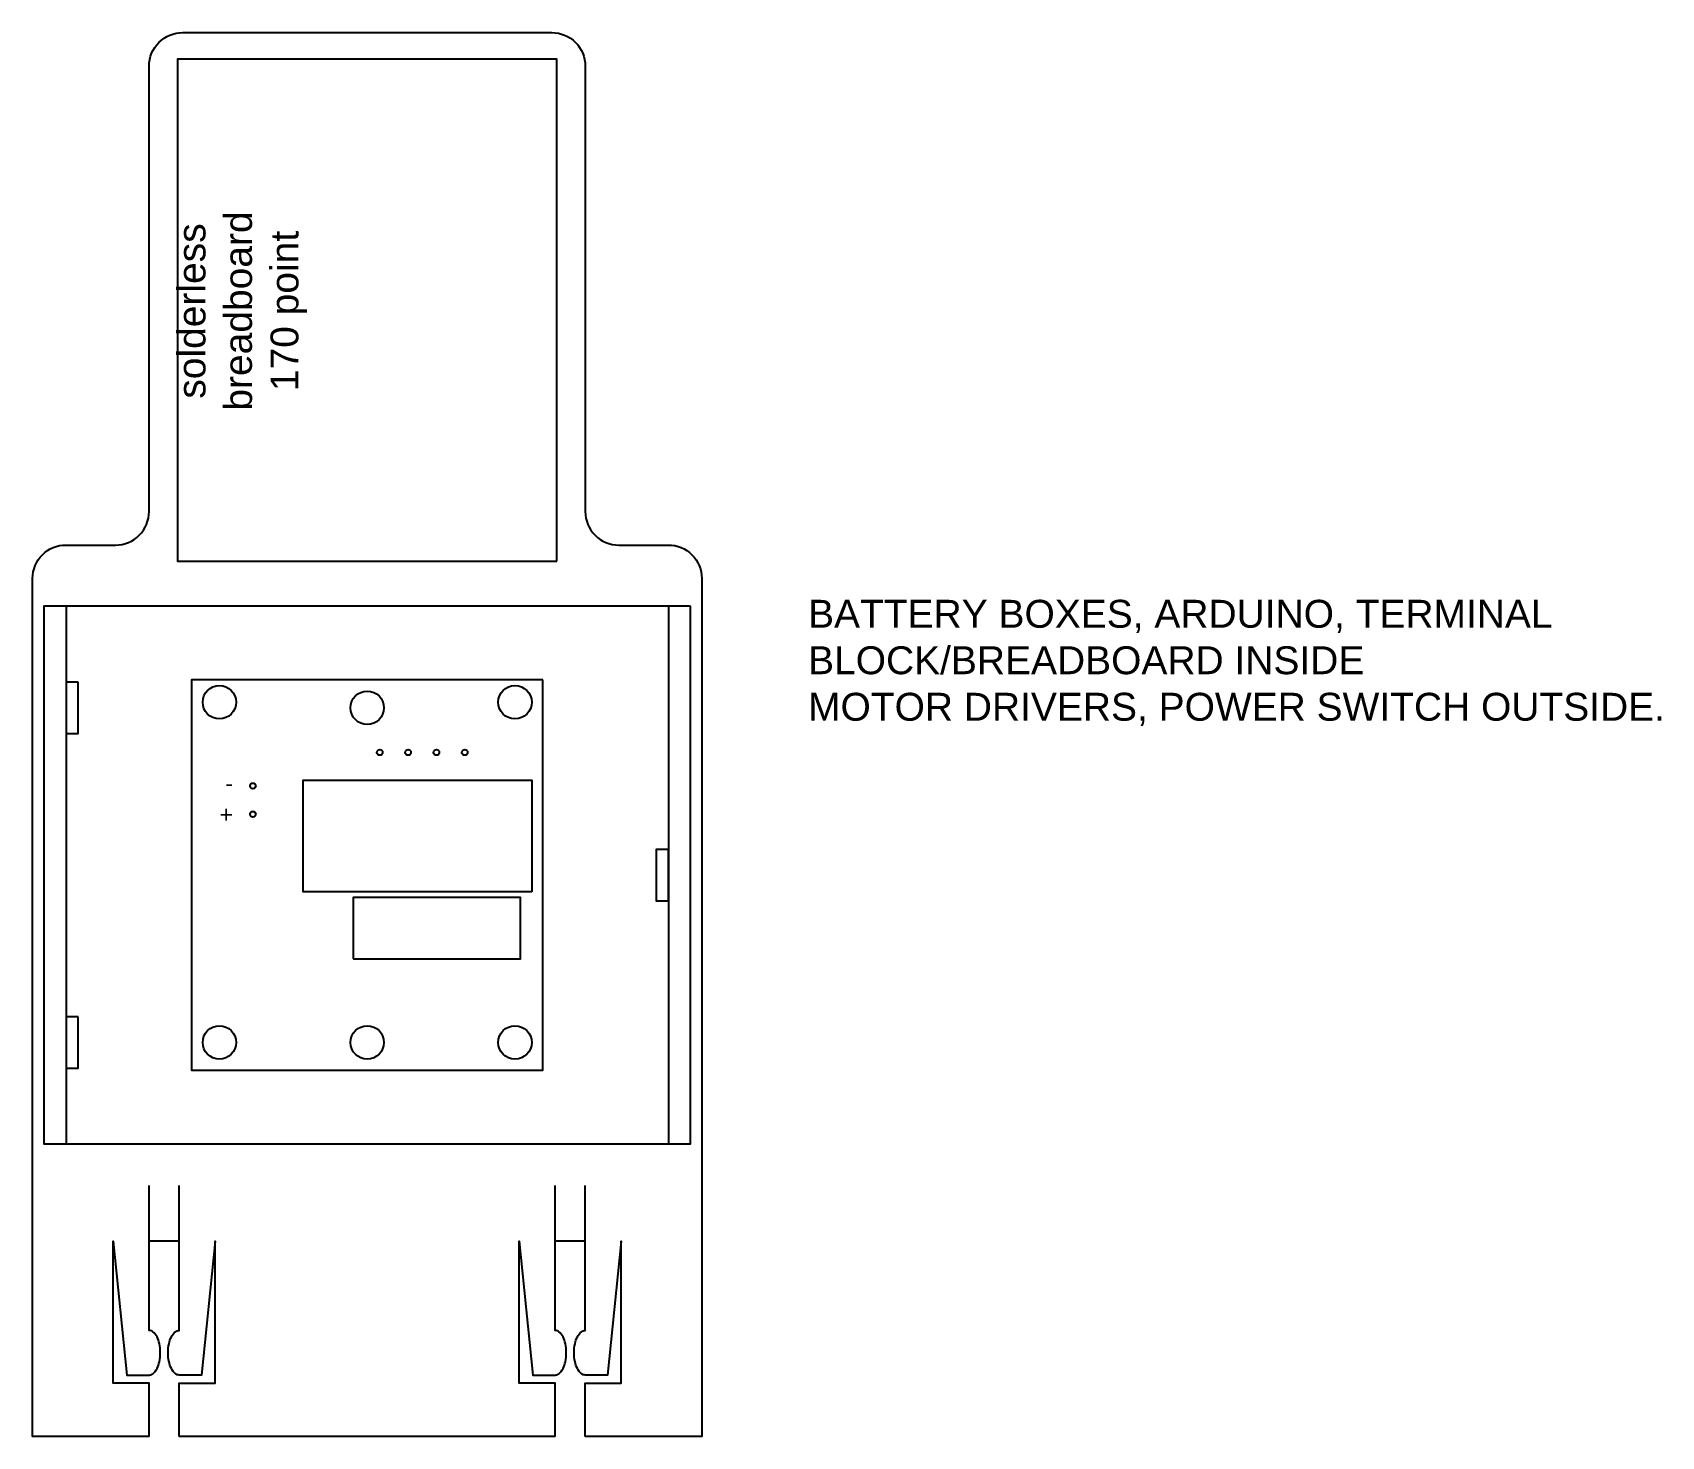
# Model space of a CAD drawing. Header units: millimetres. Extents: x 2162 to 3702, y 470 to 1904.
# Drawn here: x 3402.3 to 3548.4, y 815.6 to 941.5 of the extents above; entities that cross this region are included whole.
import ezdxf

# ---------------------------------------------------------------- set-up
doc = ezdxf.new("R2010")
doc.units = ezdxf.units.MM
doc.layers.add('3 - First Cut', color=3, linetype='Continuous')
doc.layers.add('5 - Final Cut', color=5, linetype='Continuous')
doc.layers.add('NOTES', color=4, linetype='Continuous', plot=False)
doc.styles.get("Standard").update_dxf_attribs({"font": 'arial.ttf'})

msp = doc.modelspace()

# ---------------------------------------------------------------- texts
at = {"layer": 'NOTES', "insert": (3415.345, 916.528), "char_height": 2.5, "attachment_point": 2, "rotation": 90}
msp.add_mtext_dynamic_manual_height_columns('solderless breadboard \\P170 point', width=27.32898, gutter_width=12.5, heights=[0], dxfattribs=at)
at = {"layer": 'NOTES', "insert": (3471.874, 890.635), "char_height": 2.5, "attachment_point": 1}
msp.add_mtext_dynamic_manual_height_columns('BATTERY BOXES, ARDUINO, TERMINAL BLOCK/BREADBOARD INSIDE\\PMOTOR DRIVERS, POWER SWITCH OUTSIDE.', width=76.29616, gutter_width=12.5, heights=[0], dxfattribs=at)

# ---------------------------------------------------------------- blocks, each defined once
blk = doc.blocks.new('ULN2003_cb')
for points in [[(-15.75, -17.5), (15.75, -17.5), (15.75, 17.5), (-15.75, 17.5)], [(1.25, 7.5), (-13.75, 7.5), (-13.75, 2), (1.25, 2)], [(-14.75, 1.5), (5.75, 1.5), (5.75, -8.5), (-14.75, -8.5)]]:
    blk.add_lwpolyline(points, close=True)
for centre, radius in [((-13.25, 15), 1.5), ((13.25, 15), 1.5), ((10.25, -5.46), 0.254), ((10.25, -8), 0.254), ((-8.75, -11), 0.254), ((-6.21, -11), 0.254), ((-3.67, -11), 0.254), ((-1.13, -11), 0.254), ((-13.25, -15.5), 1.5), ((13.25, -15.5), 1.5)]:
    blk.add_circle(centre, radius)
at = {"insert": (12.03, -4.64), "char_height": 1.5, "attachment_point": 1}
blk.add_mtext_dynamic_manual_height_columns('+\\P-', width=3.719, gutter_width=12.5, heights=[0], dxfattribs=at)

# ---------------------------------------------------------------- linework, layer by layer
at = {"layer": '3 - First Cut'}
for centre in [(3419.095, 881.455), (3432.345, 880.955), (3445.595, 881.455), (3419.095, 850.955), (3432.345, 850.955), (3445.595, 850.955)]:
    msp.add_circle(centre, 1.5, dxfattribs=at)
at = {"layer": '5 - Final Cut'}
for p, q in [((3415.495, 833.135), (3412.795, 833.135)), ((3451.895, 833.135), (3449.195, 833.135))]:
    msp.add_line(p, q, dxfattribs=at)
for points in [[(3412.795, 815.635), (3402.345, 815.635), (3402.345, 892.55, -0.4142136), (3405.345, 895.55), (3409.793, 895.55, 0.4142136), (3412.793, 898.55), (3412.793, 938.489, -0.4142136), (3415.793, 941.489), (3448.897, 941.489, -0.4142136), (3451.897, 938.489), (3451.897, 898.55, 0.4142136), (3454.897, 895.55), (3459.345, 895.55, -0.4142136), (3462.345, 892.55), (3462.345, 815.635), (3451.895, 815.635)], [(3412.795, 815.635), (3412.795, 820.415), (3409.563, 820.415), (3409.563, 833.135), (3409.563, 833.135), (3410.795, 821.135), (3412.795, 821.135, 0.1747045), (3413.134, 821.257, 0.1042029), (3413.502, 821.721, 0.0649481), (3413.712, 822.326, 0.0510993), (3413.795, 823.135, 0.0510993), (3413.712, 823.944, 0.0649481), (3413.502, 824.549, 0.1042029), (3413.134, 825.013, 0.1747045), (3412.795, 825.135), (3412.795, 838.135)], [(3415.495, 815.635), (3415.495, 820.415), (3418.727, 820.415), (3418.727, 833.135), (3418.727, 833.135), (3417.495, 821.135), (3415.495, 821.135, -0.1747045), (3415.156, 821.257, -0.1042029), (3414.788, 821.721, -0.0649481), (3414.578, 822.326, -0.0510993), (3414.495, 823.135, -0.0510993), (3414.578, 823.944, -0.0649481), (3414.788, 824.549, -0.1042029), (3415.156, 825.013, -0.1747045), (3415.495, 825.135), (3415.495, 838.135)], [(3449.195, 815.635), (3449.195, 820.415), (3445.963, 820.415), (3445.963, 833.135), (3445.963, 833.135), (3447.195, 821.135), (3449.195, 821.135, 0.1747045), (3449.534, 821.257, 0.1042029), (3449.902, 821.721, 0.0649481), (3450.112, 822.326, 0.0510993), (3450.195, 823.135, 0.0510993), (3450.112, 823.944, 0.0649481), (3449.902, 824.549, 0.1042029), (3449.534, 825.013, 0.1747045), (3449.195, 825.135), (3449.195, 838.135)], [(3451.895, 815.635), (3451.895, 820.415), (3455.127, 820.415), (3455.127, 833.135), (3455.127, 833.135), (3453.895, 821.135), (3451.895, 821.135, -0.1747045), (3451.556, 821.257, -0.1042029), (3451.188, 821.721, -0.0649481), (3450.978, 822.326, -0.0510993), (3450.895, 823.135, -0.0510993), (3450.978, 823.944, -0.0649481), (3451.188, 824.549, -0.1042029), (3451.556, 825.013, -0.1747045), (3451.895, 825.135), (3451.895, 838.135)]]:
    msp.add_lwpolyline(points, format="xyb", dxfattribs=at)
msp.add_lwpolyline([(3449.195, 815.635), (3415.495, 815.635)], dxfattribs=at)
at = {"layer": 'NOTES'}
for p, q in [((3405.345, 890.055), (3405.345, 841.855)), ((3459.345, 890.055), (3459.345, 841.855))]:
    msp.add_line(p, q, dxfattribs=at)
for points in [[(3449.345, 894.109), (3449.345, 939.109), (3415.345, 939.109), (3415.345, 894.109)], [(3461.345, 890.055), (3403.345, 890.055), (3403.345, 841.855), (3461.345, 841.855)], [(3406.446, 883.255), (3405.345, 883.255), (3405.345, 878.655), (3406.446, 878.655)], [(3459.345, 868.255), (3458.244, 868.255), (3458.244, 863.655), (3459.345, 863.655)], [(3406.446, 853.255), (3405.345, 853.255), (3405.345, 848.655), (3406.446, 848.655)]]:
    msp.add_lwpolyline(points, close=True, dxfattribs=at)

# ---------------------------------------------------------------- block references
at = {"layer": 'NOTES', "rotation": 180}
msp.add_blockref('ULN2003_cb', (3432.345, 865.955), dxfattribs=at)

msp.set_redraw_order([(e.dxf.handle, doc.entitydb.next_handle()) for e in msp.query("TEXT MTEXT ATTDEF DIMENSION ARC_DIMENSION")])  # texts and dimensions are drawn at this point

doc.saveas('drawing.dxf')
